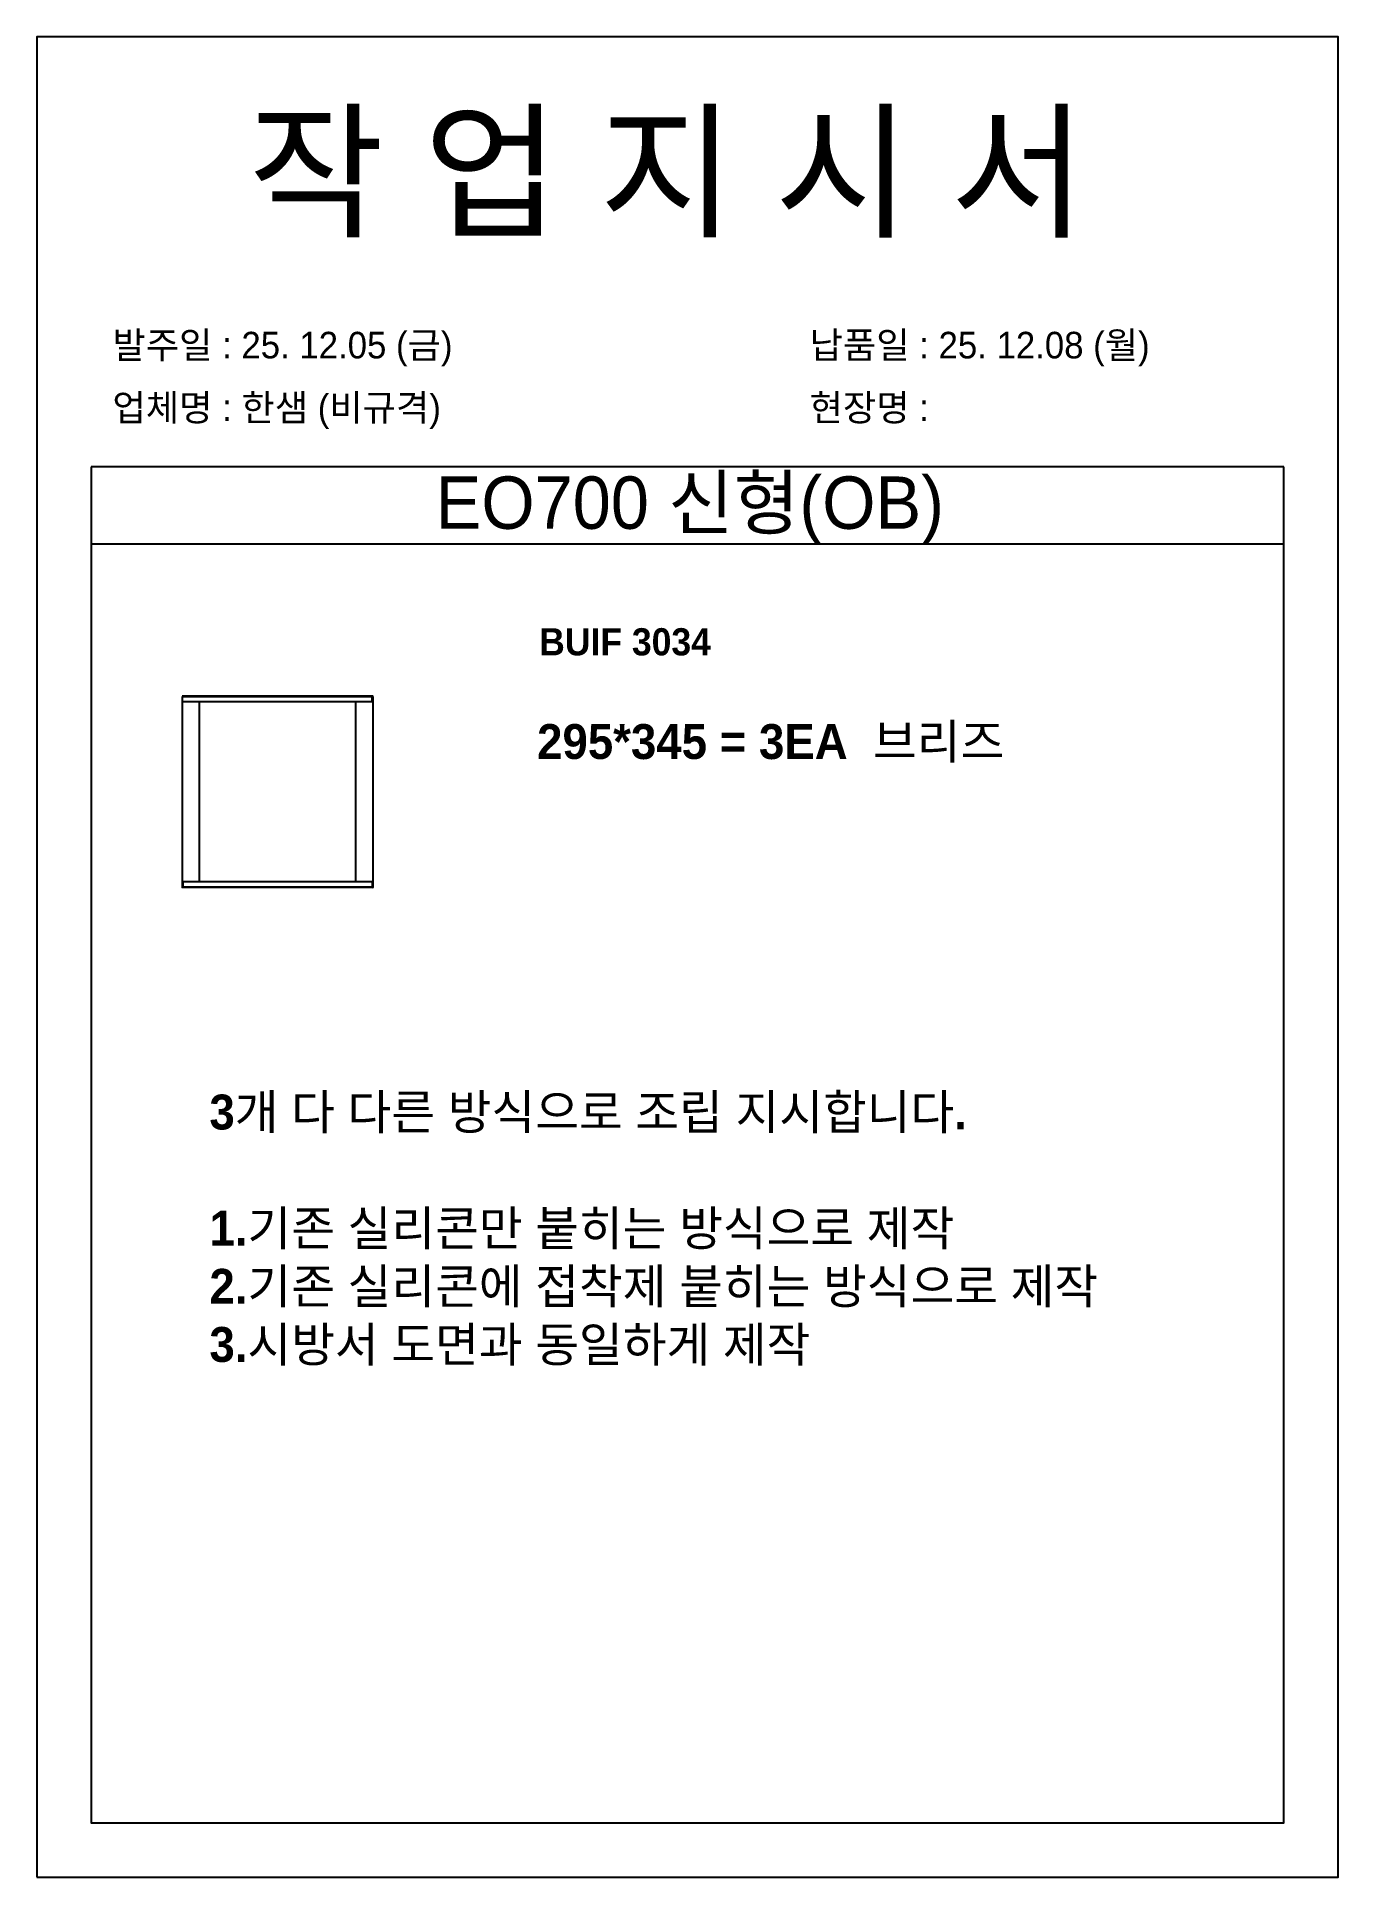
# Model space of a CAD drawing. Header units: millimetres. Extents: x -44117 to 256353, y -2095463 to 65325.
# Drawn here: x 111010 to 112690, y -534301 to -531925 of the extents above; entities that cross this region are included whole.
import ezdxf

# ---------------------------------------------------------------- set-up
doc = ezdxf.new("R2010")
doc.units = ezdxf.units.MM
doc.header["$LTSCALE"] = 10
doc.styles.add('MtX_Gulim', font='')
doc.styles.get('MtX_Gulim').set_extended_font_data('Gulim', bold=True)

msp = doc.modelspace()

# ---------------------------------------------------------------- texts
at = {"linetype": 'Continuous', "style": 'MtX_Gulim'}
msp.add_text('BUIF 3034', height=35.049344, dxfattribs=at).set_placement((111658.60369, -532723.46569))
at = {"attachment_point": 1}
for s, width, gutter_width, heights, insert, char_height in [('{\\fGulim|b0|i0|c129|p50;작 업 지 시 서}', 3307.3198183, 12.5, [-155.84554], (111282.88531, -532029.0594), 140), ('\\pt11;{\\fGulim|b0|i0|c129|p50;발주일 : 25. 12.05 (금)}', 3307.3198183, 12.5, [34.50412], (111107.67596, -532305.77982), 34.3), ('{\\fGulim|b0|i0|c129|p50;납품일 : 25. 12.08 (월)}', 3307.3198183, 12.5, [35.09023], (112007.65394, -532305.77982), 34.3), ('{\\fGulim|b0|i0|c129|p50;업체명 : 한샘 (비규격)}', 3307.3198183, 12.5, [36.11279], (111107.67596, -532386.436), 34.3), ('{\\fGulim|b0|i0|c129|p50;현장명 : }', 3307.3198183, 12.5, [-38.2735], (112007.65394, -532386.436), 34.3), ('{\\fGulim|b0|i0|c129|p50;EO700 신형(OB)}', 1597.0710432, 6.03612, [-85.06834], (111524.95621, -532492.49484), 67.6045736), ('{\\f굴림|b1|i0|c129|p50;295*345 = 3EA  브리즈}', 13607.1496112, 175, [-50], (111655.94429, -532812.22559), 45), ('{\\f굴림|b1|i0|c129|p50;3개 다 다른 방식으로 조립 지시합니다.\\P\\P1.기존 실리콘만 붙히는 방식으로 제작\\P2.기존 실리콘에 접착제 붙히는 방식으로 제작\\P3.시방서 도면과 동일하게 제작}', 13607.1496112, 175, [-356.42857], (111232.89447, -533290.49982), 45)]:
    msp.add_mtext_dynamic_manual_height_columns(s, width=width, gutter_width=gutter_width, heights=heights, dxfattribs=dict(at, insert=insert, char_height=char_height))

# ---------------------------------------------------------------- linework, layer by layer
for p, q in [((112620.07871, -532480.06661), (111080.07871, -532480.06661)), ((112620.07871, -532580.06661), (111080.07871, -532580.06661)), ((111197.59048, -532776.50271), (111197.59048, -533023.03931)), ((111444.09112, -532776.94545), (111197.59048, -532776.94545)), ((111444.09112, -532783.63561), (111197.59048, -532783.63561)), ((111443.84516, -532776.25675), (111197.83644, -532776.25675)), ((111219.48108, -532783.14368), (111219.48108, -533015.90642)), ((111421.95456, -533015.90642), (111421.95456, -532783.63561)), ((111442.86131, -532783.63561), (111442.86131, -532776.25675)), ((111444.09112, -533023.03931), (111444.09112, -532776.50271)), ((111444.09112, -533015.90642), (111197.59048, -533015.90642)), ((111444.09112, -533022.59658), (111197.59048, -533022.59658)), ((111443.84516, -533023.28528), (111197.83644, -533023.28528)), ((111198.82029, -533023.28528), (111198.82029, -533015.90642)), ((111442.86131, -533015.90642), (111442.86131, -533023.28528))]:
    msp.add_line(p, q)
msp.add_lwpolyline([(111010.07871, -534300.89689), (112690.07871, -534300.89689), (112690.07871, -531924.89689), (111010.07871, -531924.89689)], close=True)
msp.add_lwpolyline([(111080.07871, -532480.06661), (111080.07871, -534230.89689), (112620.07871, -534230.89689), (112620.07871, -532480.06661)])
for centre, start, end in [((111443.84516, -532776.50271), 0, 90), ((111197.83644, -533023.03932), 180, 270), ((111443.84516, -533023.03932), 270, 0)]:
    msp.add_arc(centre, 0.24596, start, end)

msp.set_redraw_order([(e.dxf.handle, doc.entitydb.next_handle()) for e in msp.query("TEXT MTEXT ATTDEF DIMENSION ARC_DIMENSION")])  # texts and dimensions are drawn at this point

doc.saveas('drawing.dxf')
